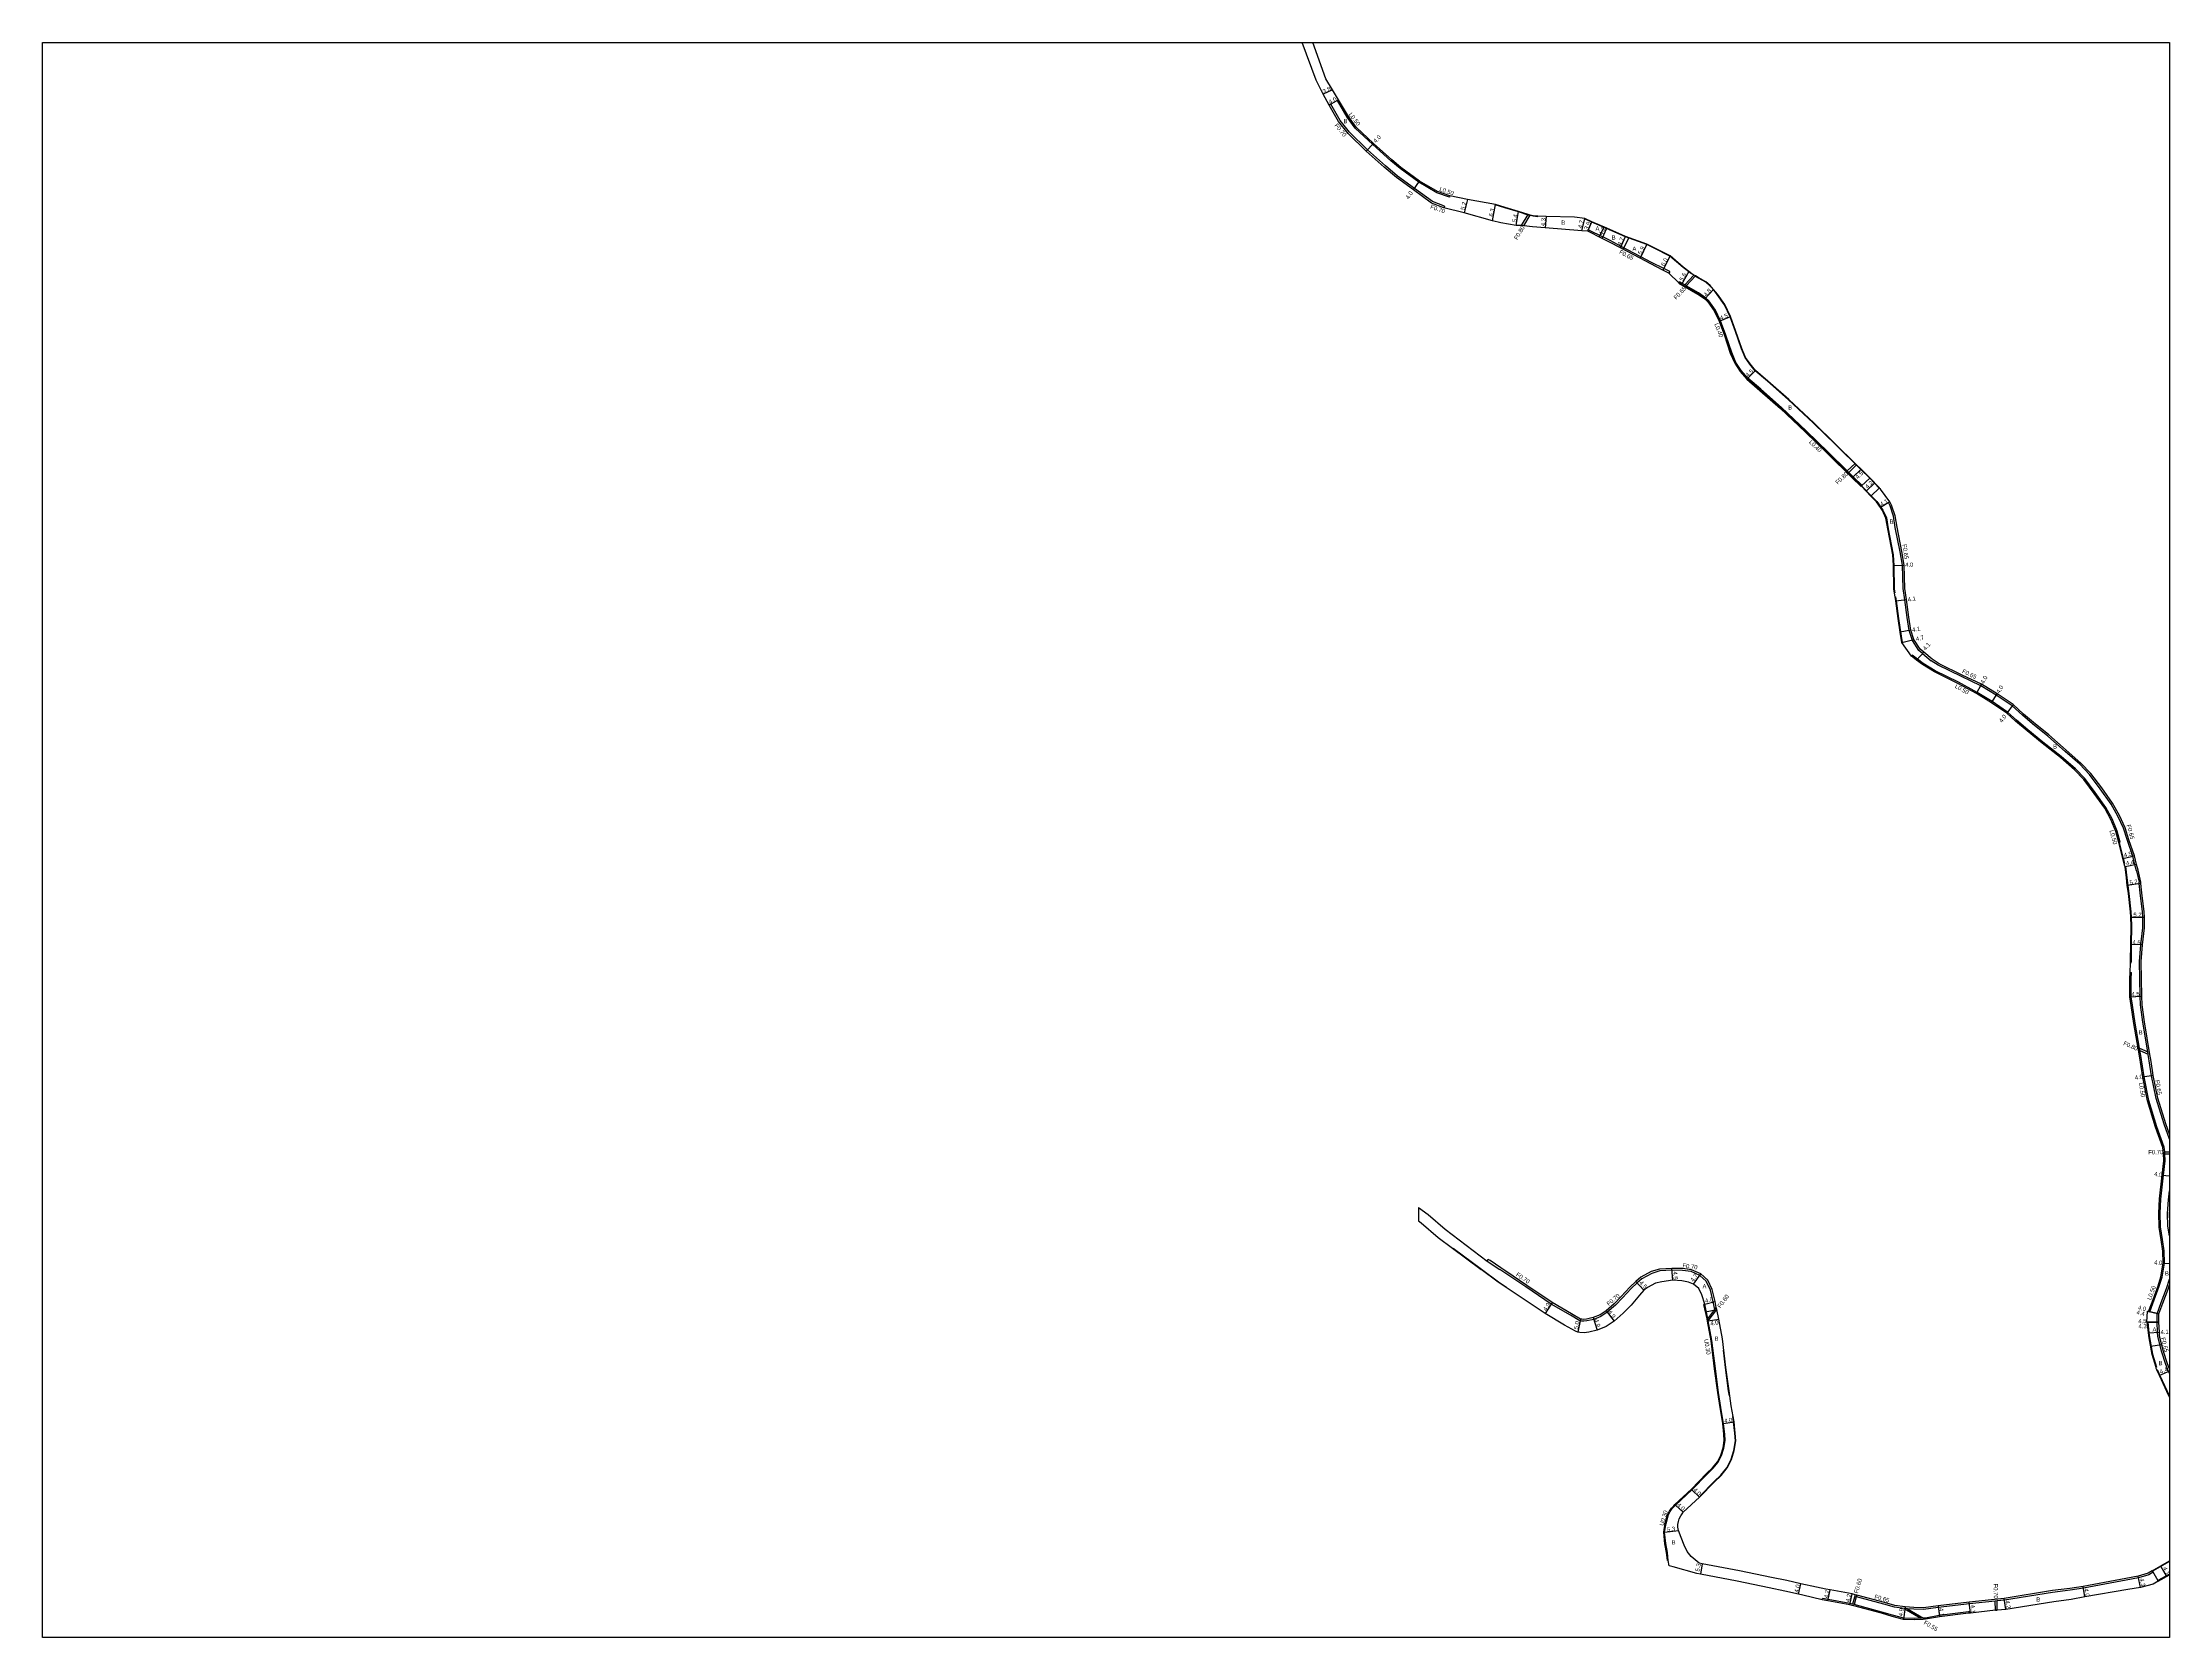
# Model space of a CAD drawing. Header units: metres. Extents: x -20000 to -17600, y -108000 to -105000.
# Drawn here: x -20000 to -19200, y -106800 to -106200 of the extents above; entities that cross this region are included whole.
import ezdxf

# ---------------------------------------------------------------- set-up
doc = ezdxf.new("R2010")
doc.units = ezdxf.units.M
doc.header["$LTSCALE"] = 2.5
for name, color, linetype in [('側溝・桝', 7, 'Continuous'), ('図郭', 7, 'Continuous'), ('幅員', 7, 'Continuous'), ('歩道・分離帯・安全施設', 7, 'Continuous'), ('舗装', 7, 'Continuous'), ('道路', 7, 'Continuous')]:
    doc.layers.add(name, color=color, linetype=linetype)
doc.styles.get("Standard").update_dxf_attribs({"font": ''})
doc.styles.get('Standard').set_extended_font_data('@MS PGothic')

msp = doc.modelspace()

# ---------------------------------------------------------------- linework, layer by layer
at = {"layer": '側溝・桝'}
for points in [[(-19515.42, -106223.2), (-19516.04, -106223.54)], [(-19472.65, -106261.53), (-19477.22, -106259.81), (-19483.94, -106254.88), (-19490.32, -106250.21), (-19494.87, -106246.4), (-19501.62, -106240.42), (-19508.43, -106233.77), (-19511.93, -106229.37), (-19515.42, -106223.2)], [(-19512.97, -106221.85), (-19512.53, -106221.61)], [(-19470.75, -106258.2), (-19475.57, -106256.56), (-19482.39, -106252.54), (-19489.38, -106247.45), (-19492.87, -106244.51), (-19499.68, -106238.4), (-19506.25, -106232.22), (-19509.24, -106228.07), (-19512.97, -106221.85)], [(-19472.65, -106261.53), (-19472.88, -106262.19)], [(-19470.62, -106257.72), (-19470.75, -106258.2)], [(-19443.67, -106268.86), (-19441.23, -106264.74)], [(-19442.79, -106268.95), (-19440.42, -106264.94)], [(-19418.56, -106270.42), (-19418.82, -106271.01)], [(-19418.56, -106270.42), (-19413.07, -106273.11)], [(-19387.96, -106286.17), (-19390.24, -106285.03), (-19394.79, -106282.7), (-19398.81, -106280.58), (-19406.23, -106276.67), (-19410.34, -106274.5), (-19413.07, -106273.11)], [(-19387.96, -106286.17), (-19388.25, -106286.75)], [(-19382.3, -106291.2), (-19378.91, -106287.49)], [(-19381.73, -106291.54), (-19378.33, -106287.81)], [(-19384.54, -106290.41), (-19384.32, -106290.02)], [(-19315.6, -106366.59), (-19318.96, -106363.38), (-19320.64, -106361.71), (-19321.21, -106361.15), (-19328.27, -106354.17), (-19336.67, -106346.03), (-19345.94, -106337.31), (-19353.71, -106330.43), (-19358.6, -106326.25), (-19361.04, -106323.42), (-19363.04, -106320.4), (-19364.66, -106316.63), (-19366.9, -106310.08), (-19368.92, -106304.67), (-19370.78, -106300.64), (-19373.2, -106297.21), (-19374.48, -106296.04), (-19377.14, -106294.22), (-19381.73, -106291.54), (-19382.3, -106291.2), (-19384.32, -106290.02)], [(-19321.21, -106361.15), (-19318.25, -106358.31)], [(-19320.64, -106361.71), (-19317.68, -106358.88)], [(-19315.6, -106366.59), (-19315.78, -106366.76)], [(-19305.14, -106372.74), (-19305.69, -106373.08)], [(-19292.84, -106429.79), (-19294.22, -106428.67), (-19296.69, -106424.89), (-19297.87, -106421.2), (-19298.71, -106416.3), (-19299.55, -106409.66), (-19300.2, -106405.44), (-19300.47, -106396.64), (-19301.25, -106391.54), (-19303.12, -106382.39), (-19303.86, -106378.14), (-19305.09, -106374.26), (-19305.69, -106373.08)], [(-19296.73, -106430.43), (-19297.04, -106430.82)], [(-19272.35, -106444.49), (-19279.35, -106440.63), (-19288.16, -106436.32), (-19292.58, -106433.62), (-19294.78, -106432.01), (-19296.73, -106430.43)], [(-19292.84, -106429.79), (-19289.66, -106432.54)], [(-19271, -106441.98), (-19278.28, -106438.53), (-19286.99, -106434.28), (-19289.66, -106432.54)], [(-19219.07, -106500.91), (-19218.58, -106500.79), (-19219.72, -106496.69), (-19221.56, -106492.04), (-19223.94, -106487.72), (-19227.91, -106482.18), (-19231.83, -106476.91), (-19235.38, -106473.23), (-19240.72, -106468.57), (-19247.57, -106463.18), (-19253.21, -106458.61), (-19257.58, -106454.93), (-19260.88, -106451.85), (-19266.69, -106447.96), (-19272.35, -106444.49)], [(-19212.41, -106511.6), (-19212.98, -106509.4), (-19213.82, -106506.08), (-19215.84, -106500.14), (-19217.27, -106495.58), (-19219.43, -106491.03), (-19221.95, -106486.46), (-19226.01, -106480.8), (-19230.04, -106475.38), (-19233.76, -106471.52), (-19239.27, -106466.72), (-19245.73, -106460.99), (-19251.52, -106456.33), (-19255.33, -106453.08), (-19259.21, -106449.54), (-19265.21, -106445.53), (-19271, -106441.98)], [(-19212.41, -106511.6), (-19211.41, -106515.9)], [(-19200, -106612.57), (-19202.03, -106606.95), (-19204.98, -106597.3), (-19206.72, -106588.66), (-19207.98, -106580.74), (-19208.01, -106580.59), (-19208.17, -106579.64), (-19210.03, -106568.52), (-19210.86, -106562.03), (-19211.03, -106558.79), (-19211.2, -106552.27), (-19211.3, -106545.69), (-19210.72, -106539.38), (-19210, -106532.98), (-19210.01, -106529.07), (-19210.17, -106527.06), (-19210.97, -106519.93), (-19211.36, -106516.39), (-19211.41, -106515.9)], [(-19214.79, -106549.84), (-19214.29, -106549.86)], [(-19205.72, -106672.99), (-19203.82, -106667.86), (-19202.74, -106664.4), (-19201.91, -106659.21), (-19201.99, -106654.6), (-19202.65, -106650.32), (-19203.43, -106645.58), (-19203.53, -106640.44), (-19203.22, -106635.08), (-19202.2, -106626.12), (-19201.62, -106620.72), (-19201.69, -106618.04), (-19201.69, -106617.93), (-19201.76, -106617.34), (-19201.95, -106615.55), (-19204.74, -106607.85), (-19207.73, -106598.04), (-19209.54, -106589.09), (-19210.81, -106581.12), (-19211.13, -106579.22), (-19211.28, -106578.28), (-19212.84, -106568.96), (-19213.91, -106562.16), (-19214.38, -106558.95), (-19214.38, -106552.2), (-19214.29, -106549.86)], [(-19211.28, -106578.28), (-19208.17, -106579.64)], [(-19211.13, -106579.22), (-19208.01, -106580.59)], [(-19201.76, -106617.34), (-19200, -106617.32)], [(-19201.69, -106618.04), (-19200, -106618.02)], [(-19200, -106648.88), (-19200.59, -106645.32), (-19200.68, -106640.5), (-19200.38, -106635.33), (-19200, -106632.02)], [(-19456.65, -106658.39), (-19451.84, -106661.56)], [(-19402.41, -106668.7), (-19405.76, -106672.22), (-19408.39, -106674.96), (-19411.48, -106677.64), (-19413.84, -106679.31), (-19416.51, -106680.35), (-19419.13, -106680.89), (-19420.29, -106681.05), (-19421.17, -106680.99), (-19421.83, -106680.86), (-19425.31, -106678.8), (-19432.55, -106674.56), (-19442.08, -106668.15), (-19450, -106662.8), (-19451.84, -106661.56)], [(-19371, -106676.59), (-19371.61, -106673.75), (-19372.63, -106669.3), (-19374.25, -106665.96), (-19376.65, -106663.83), (-19379.94, -106662.38), (-19383.21, -106661.96), (-19387.19, -106661.86), (-19391.7, -106662.1), (-19394.65, -106663.02), (-19398.41, -106665.1), (-19400.22, -106666.58)], [(-19400.22, -106666.58), (-19402.41, -106668.7)], [(-19200, -106700.65), (-19200.3, -106699.9), (-19201.38, -106697.3), (-19202.88, -106692.66), (-19204.37, -106686.75), (-19204.45, -106685.18), (-19204.68, -106681.38), (-19204.64, -106678.19), (-19203.08, -106674.05), (-19201.12, -106668.77), (-19200, -106665.18)], [(-19374.79, -106674.61), (-19375.08, -106674.68)], [(-19373.74, -106680.95), (-19373.91, -106680.17), (-19375.08, -106674.68)], [(-19373.61, -106680.11), (-19371, -106676.59), (-19370.44, -106675.84)], [(-19373.45, -106680.89), (-19370.27, -106676.62)], [(-19207.88, -106677.39), (-19207.39, -106677.51)], [(-19207.39, -106677.51), (-19205.72, -106672.99)], [(-19388.55, -106771.03), (-19388.85, -106771.07), (-19389.12, -106768.06), (-19389.75, -106764.75), (-19390.23, -106760.43), (-19389.65, -106757.06), (-19388.67, -106753.67), (-19388.08, -106752.51), (-19387.27, -106751.32), (-19386.44, -106750.44), (-19385.99, -106749.97), (-19379.82, -106744.2), (-19374.1, -106738.37), (-19371.83, -106736.17), (-19370.03, -106733.87), (-19368.74, -106731.41), (-19367.92, -106728.7), (-19367.45, -106725.84), (-19367.6, -106723.52), (-19368.03, -106719.52), (-19369.05, -106713.55), (-19369.92, -106707.9), (-19371.08, -106698.88), (-19372.38, -106688.36), (-19373.74, -106680.95)], [(-19206.16, -106775.45), (-19207.75, -106776.38), (-19211.66, -106777.58), (-19216.3, -106778.47), (-19232.31, -106781.43), (-19237.38, -106782.19), (-19243.95, -106783.03), (-19262.1, -106785.92), (-19264.81, -106786.22), (-19265.51, -106786.3), (-19275.22, -106787.37), (-19286.97, -106788.76), (-19292.51, -106789.44), (-19296.2, -106789.39), (-19298.49, -106789.17), (-19299.51, -106789.08), (-19299.79, -106789.05), (-19303.43, -106788.65), (-19307.4, -106787.5), (-19317.77, -106784.72), (-19317.78, -106784.71)], [(-19206.16, -106775.45), (-19206.38, -106775.06)], [(-19318.18, -106783.93), (-19319.2, -106787.49)], [(-19330.6, -106785.81), (-19330.51, -106785.32)], [(-19274.92, -106790.31), (-19275.58, -106790.38), (-19286.62, -106791.69), (-19291.77, -106792.68), (-19292.49, -106792.72), (-19293.47, -106792.77), (-19296.06, -106792.92), (-19299.96, -106792.8), (-19304.14, -106791.62), (-19308.23, -106790.43), (-19318.63, -106787.64), (-19319.21, -106787.49), (-19320.17, -106787.23), (-19328.35, -106785.72), (-19330.51, -106785.32)], [(-19317.6, -106784.09), (-19317.78, -106784.71), (-19318.62, -106787.64)], [(-19299.79, -106789.05), (-19293.47, -106792.77)], [(-19298.49, -106789.17), (-19292.49, -106792.72)], [(-19274.92, -106790.31), (-19274.87, -106790.81)], [(-19265.46, -106789.79), (-19265.51, -106786.3)], [(-19265.46, -106789.79), (-19264.76, -106789.78)], [(-19264.76, -106789.78), (-19264.81, -106786.22)]]:
    msp.add_lwpolyline(points, dxfattribs=at)
at = {"layer": '図郭'}
msp.add_lwpolyline([(-20000, -106200), (-19200, -106200), (-19200, -106800), (-20000, -106800)], close=True, dxfattribs=at)
at = {"layer": '幅員'}
for points in [[(-19514.84, -106217.85), (-19518.29, -106219.46)], [(-19512.53, -106221.61), (-19516.04, -106223.54)], [(-19502.11, -106240.92), (-19499.34, -106238.03)], [(-19484.34, -106255.45), (-19482.12, -106252.12)], [(-19464.07, -106259.06), (-19465.24, -106264.12)], [(-19454.64, -106267.11), (-19453.48, -106260.92)], [(-19445.78, -106268.86), (-19444.85, -106263.54)], [(-19434.5, -106265.41), (-19434.8, -106269.7)], [(-19421.08, -106270.78), (-19419.92, -106266.23)], [(-19418.82, -106271.01), (-19417.25, -106267.44)], [(-19413.32, -106273.71), (-19411.67, -106269.85)], [(-19406.53, -106277.25), (-19404.55, -106272.99)], [(-19396.57, -106275.84), (-19399.11, -106281.16)], [(-19387.8, -106280.27), (-19390.53, -106285.61)], [(-19380.84, -106286.08), (-19383.56, -106290.98)], [(-19374.73, -106296.36), (-19371.44, -106292.86)], [(-19369.29, -106304.82), (-19365.14, -106303.09)], [(-19358.89, -106326.53), (-19355.71, -106323.34)], [(-19319.24, -106363.67), (-19316.02, -106360.51)], [(-19313.97, -106368.65), (-19310.94, -106365.75)], [(-19305.14, -106372.74), (-19308.64, -106374.88)], [(-19303.82, -106396.79), (-19299.82, -106396.58)], [(-19302.98, -106410.09), (-19298.91, -106409.57)], [(-19297.24, -106421.04), (-19301.27, -106421.76)], [(-19300.67, -106425.7), (-19296.1, -106424.61)], [(-19292.43, -106429.28), (-19295.09, -106432.4)], [(-19272.59, -106444.93), (-19270.69, -106441.41)], [(-19266.96, -106448.38), (-19264.86, -106444.98)], [(-19258.81, -106449.03), (-19261.19, -106452.24)], [(-19217.56, -106506.99), (-19213.2, -106505.9)], [(-19212.36, -106509.21), (-19216.67, -106510.06)], [(-19210.71, -106516.32), (-19215.86, -106517.09)], [(-19214.56, -106529.08), (-19209.36, -106529.04)], [(-19210.08, -106539.45), (-19214.58, -106539.33)], [(-19214.88, -106559), (-19210.38, -106558.77)], [(-19206.08, -106588.55), (-19210.03, -106589.18)], [(-19202.69, -106626.07), (-19200, -106626.4)], [(-19386.78, -106665.64), (-19387.2, -106661.16)], [(-19379.02, -106667.03), (-19376.26, -106663.23)], [(-19202.41, -106659.18), (-19200, -106659.35)], [(-19400.67, -106666.03), (-19397.67, -106669.39)], [(-19432.17, -106673.96), (-19434.78, -106678.11)], [(-19416.71, -106679.67), (-19415.32, -106684.37)], [(-19411.91, -106677.09), (-19408.89, -106680.95)], [(-19374.79, -106674.61), (-19370.92, -106673.6)], [(-19208.27, -106677.3), (-19203.99, -106678.31)], [(-19203.99, -106678.31), (-19207.88, -106677.39)], [(-19421.57, -106680.2), (-19422.55, -106685.1)], [(-19373.45, -106680.89), (-19369.5, -106680.22)], [(-19204.03, -106681.37), (-19208.53, -106681.38)], [(-19208.33, -106681.38), (-19204.03, -106681.37)], [(-19207.89, -106685.38), (-19203.8, -106685.15)], [(-19200, -106699.8), (-19203.69, -106701.5)], [(-19367.73, -106719.48), (-19363.77, -106718.92)], [(-19382.85, -106752.91), (-19385.78, -106750.18)], [(-19376.82, -106747.28), (-19379.61, -106744.41)], [(-19389.93, -106760.44), (-19384.67, -106759.8)], [(-19375.71, -106772.27), (-19376.43, -106776.21)], [(-19203.27, -106773.3), (-19201.25, -106776.87)], [(-19339.59, -106783.67), (-19338.7, -106779.77)], [(-19328.44, -106786.21), (-19327.68, -106782.08)], [(-19320.28, -106787.72), (-19319.35, -106783.62)], [(-19231.84, -106784.74), (-19232.42, -106780.78)], [(-19210.86, -106781.14), (-19211.82, -106776.95)], [(-19299.44, -106788.43), (-19300.04, -106793.29)], [(-19287.04, -106788.11), (-19286.54, -106792.18)], [(-19274.87, -106790.81), (-19275.29, -106786.73)], [(-19261.59, -106789.44), (-19262.18, -106785.28)]]:
    msp.add_lwpolyline(points, dxfattribs=at)
at = {"layer": '歩道・分離帯・安全施設'}
for points in [[(-19437.56, -106265.51), (-19439.3, -106265.37), (-19440.46, -106265.09), (-19441.27, -106264.89), (-19444.9, -106263.68), (-19449.94, -106262.2), (-19453.26, -106261.15)], [(-19379.83, -106287.05), (-19382.95, -106284.64), (-19387.88, -106280.39), (-19393.6, -106277.46), (-19396.63, -106275.97), (-19404.6, -106273.13), (-19411.73, -106269.99), (-19417.31, -106267.58), (-19419.96, -106266.37)], [(-19384.54, -106290.58), (-19377.42, -106294.69), (-19374.82, -106296.48), (-19373.62, -106297.57), (-19371.26, -106300.92), (-19369.43, -106304.88), (-19367.42, -106310.26), (-19365.17, -106316.83), (-19363.53, -106320.67), (-19361.48, -106323.75), (-19358.99, -106326.64), (-19354.07, -106330.84), (-19346.31, -106337.72), (-19337.05, -106346.43), (-19328.65, -106354.56), (-19319.34, -106363.77), (-19315.99, -106366.98)], [(-19312.75, -106363.86), (-19316.13, -106360.62), (-19325.55, -106351.3), (-19333.92, -106343.2), (-19343.28, -106334.39), (-19351.13, -106327.44), (-19355.82, -106323.45), (-19357.89, -106321.03), (-19359.55, -106318.52), (-19360.97, -106315.2), (-19363.18, -106308.73), (-19365.28, -106303.15), (-19367.35, -106298.66), (-19370.06, -106294.81), (-19371.56, -106292.96), (-19372.85, -106291.52), (-19374.42, -106290.14), (-19378.29, -106288.01)], [(-19312.18, -106370.52), (-19310.07, -106372.7), (-19308.51, -106374.8), (-19307.84, -106375.94), (-19306.48, -106378.86), (-19305.76, -106382.92), (-19303.94, -106392.68), (-19303.67, -106396.79), (-19303.52, -106405.46), (-19303.29, -106406.98)], [(-19303.07, -106408.48), (-19302.83, -106410.06), (-19301.86, -106416.69), (-19301.13, -106421.74), (-19300.52, -106425.68)], [(-19218.88, -106501.05), (-19217.42, -106506.95), (-19216.89, -106508.79)], [(-19216.58, -106509.86), (-19216.53, -106510.03), (-19215.99, -106514.22), (-19215.71, -106517.07), (-19215.26, -106520.13), (-19214.5, -106527.02), (-19214.41, -106529.07), (-19214.25, -106532.39), (-19214.43, -106539.34), (-19214.46, -106545.41), (-19214.5, -106546.32)], [(-19469.46, -106653.51), (-19458.79, -106661.51), (-19452.35, -106666.22), (-19449.38, -106668.23)], [(-19208.19, -106681.34), (-19207.74, -106685.37), (-19207.54, -106687.2), (-19206.4, -106693.46), (-19204.92, -106698.37)], [(-19365.53, -106709.15), (-19365.82, -106707.28), (-19366.96, -106698.44), (-19367.76, -106691.93)], [(-19204.57, -106699.25), (-19203.56, -106701.44), (-19200.09, -106708.97), (-19200, -106709.19)], [(-19376.51, -106746.75), (-19371.19, -106741.33), (-19368.74, -106738.96), (-19366.53, -106736.13), (-19364.88, -106732.98), (-19363.88, -106729.64), (-19363.27, -106726.04), (-19363.46, -106723.17), (-19363.92, -106718.94), (-19364.27, -106716.88)]]:
    msp.add_lwpolyline(points, dxfattribs=at)
at = {"layer": '舗装'}
for points in [[(-19418.82, -106271.01), (-19417.25, -106267.44)], [(-19414.49, -106273.13), (-19412.58, -106269.45)], [(-19405.49, -106277.8), (-19403.34, -106273.42)], [(-19396.57, -106275.84), (-19399.11, -106281.16)], [(-19451.44, -106660.98), (-19455.55, -106658.21)], [(-19374.49, -106677.46), (-19370.28, -106676.64)], [(-19208.27, -106677.3), (-19203.99, -106678.31)], [(-19207.11, -106690.39), (-19202.93, -106689.83)]]:
    msp.add_lwpolyline(points, dxfattribs=at)
at = {"layer": '道路'}
for points in [[(-19434.8, -106269.7), (-19439.58, -106269.28), (-19442.79, -106268.95), (-19443.67, -106268.86), (-19445.78, -106268.86), (-19451.52, -106267.83), (-19454.64, -106267.11), (-19465.24, -106264.12), (-19472.88, -106262.19), (-19477.56, -106260.43), (-19484.34, -106255.45), (-19490.74, -106250.77), (-19495.34, -106246.92), (-19502.11, -106240.92), (-19508.95, -106234.24), (-19512.51, -106229.76), (-19516.04, -106223.54), (-19518.29, -106219.46), (-19520.92, -106214.14), (-19526.26, -106200)], [(-19512.53, -106221.61), (-19514.84, -106217.85), (-19517.27, -106213.67), (-19522.23, -106200)], [(-19437.55, -106265.36), (-19439.28, -106265.22), (-19440.42, -106264.94), (-19441.23, -106264.74), (-19444.85, -106263.54), (-19449.9, -106262.06), (-19453.48, -106260.92), (-19464.07, -106259.06), (-19470.62, -106257.72), (-19475.37, -106256.1), (-19482.12, -106252.12), (-19489.07, -106247.05), (-19492.55, -106244.13), (-19499.34, -106238.03), (-19505.87, -106231.88), (-19508.82, -106227.79), (-19512.53, -106221.61)], [(-19379.64, -106287.01), (-19380.84, -106286.08), (-19382.86, -106284.53), (-19387.8, -106280.27), (-19393.54, -106277.32), (-19396.57, -106275.84), (-19404.55, -106272.99), (-19411.67, -106269.85), (-19417.25, -106267.44), (-19419.92, -106266.23), (-19423.81, -106265.71), (-19434.5, -106265.41), (-19437.55, -106265.36)], [(-19418.82, -106271.01), (-19421.08, -106270.78), (-19434.8, -106269.7)], [(-19384.54, -106290.41), (-19388.25, -106286.75), (-19390.53, -106285.61), (-19395.09, -106283.28), (-19399.11, -106281.16), (-19406.53, -106277.25), (-19410.64, -106275.08), (-19413.32, -106273.71), (-19418.82, -106271.01)], [(-19312.64, -106363.76), (-19316.02, -106360.51), (-19317.68, -106358.88), (-19318.25, -106358.31), (-19325.44, -106351.19), (-19333.81, -106343.09), (-19343.18, -106334.28), (-19351.03, -106327.33), (-19355.71, -106323.34), (-19357.77, -106320.93), (-19359.42, -106318.45), (-19360.83, -106315.15), (-19363.04, -106308.68), (-19365.14, -106303.09), (-19367.22, -106298.58), (-19369.94, -106294.72), (-19371.44, -106292.86), (-19372.74, -106291.41), (-19374.33, -106290.01), (-19377.25, -106288.41), (-19378.33, -106287.81), (-19378.91, -106287.49), (-19379.26, -106287.3), (-19379.64, -106287.01)], [(-19315.89, -106366.87), (-19319.24, -106363.67), (-19320.92, -106362), (-19321.49, -106361.43), (-19328.55, -106354.46), (-19336.94, -106346.32), (-19346.21, -106337.61), (-19353.98, -106330.73), (-19358.89, -106326.53), (-19361.36, -106323.66), (-19363.4, -106320.6), (-19365.03, -106316.77), (-19367.27, -106310.21), (-19369.29, -106304.82), (-19371.13, -106300.84), (-19373.51, -106297.48), (-19374.73, -106296.36), (-19377.35, -106294.56), (-19383.56, -106290.98), (-19384.54, -106290.41)], [(-19315.89, -106366.87), (-19315.78, -106366.76), (-19312.18, -106370.52), (-19312.29, -106370.62)], [(-19312.64, -106363.76), (-19312.75, -106363.86), (-19309.15, -106367.61)], [(-19308.73, -106368.07), (-19309.15, -106367.61)], [(-19303.43, -106407.1), (-19303.67, -106405.48), (-19303.82, -106396.79), (-19304.09, -106392.7), (-19305.91, -106382.95), (-19306.62, -106378.9), (-19307.97, -106376.01), (-19308.64, -106374.88), (-19310.18, -106372.79), (-19312.29, -106370.62)], [(-19292.43, -106429.28), (-19293.73, -106428.22), (-19296.1, -106424.61), (-19297.24, -106421.04), (-19298.07, -106416.2), (-19298.91, -106409.57), (-19299.55, -106405.39), (-19299.82, -106396.58), (-19300.61, -106391.42), (-19302.48, -106382.27), (-19303.23, -106377.99), (-19304.49, -106374.01), (-19305.14, -106372.74), (-19308.73, -106368.07)], [(-19300.67, -106425.7), (-19301.27, -106421.76), (-19302.01, -106416.71), (-19302.98, -106410.09), (-19303.21, -106408.53), (-19303.43, -106407.1)], [(-19216.73, -106509.87), (-19216.99, -106508.96), (-19217.56, -106506.99), (-19219.07, -106500.91), (-19220.19, -106496.85), (-19222.01, -106492.25), (-19224.37, -106487.99), (-19228.31, -106482.48), (-19232.22, -106477.23), (-19235.72, -106473.59), (-19241.04, -106468.95), (-19247.89, -106463.57), (-19253.53, -106458.99), (-19257.92, -106455.3), (-19261.19, -106452.24), (-19266.96, -106448.38), (-19272.59, -106444.93), (-19279.58, -106441.07), (-19288.4, -106436.76), (-19292.86, -106434.04), (-19295.09, -106432.4), (-19297.04, -106430.82), (-19300.67, -106425.7)], [(-19210.77, -106515.83), (-19211.82, -106511.33), (-19212.36, -106509.21), (-19213.2, -106505.9), (-19215.23, -106499.93), (-19216.65, -106495.37), (-19218.84, -106490.76), (-19221.4, -106486.11), (-19225.48, -106480.42), (-19229.54, -106474.96), (-19233.31, -106471.05), (-19238.84, -106466.23), (-19245.31, -106460.49), (-19251.11, -106455.83), (-19254.9, -106452.6), (-19258.81, -106449.03), (-19264.86, -106444.98), (-19270.69, -106441.41), (-19278, -106437.95), (-19286.67, -106433.71), (-19289.3, -106431.99), (-19292.43, -106429.28)], [(-19214.79, -106549.84), (-19214.65, -106546.32), (-19214.61, -106545.4), (-19214.58, -106539.33), (-19214.4, -106532.39), (-19214.56, -106529.08), (-19214.65, -106527.03), (-19215.41, -106520.15), (-19215.86, -106517.09), (-19216.14, -106514.24), (-19216.67, -106510.06), (-19216.73, -106509.87)], [(-19206.39, -106586.65), (-19207.04, -106582.53), (-19207.34, -106580.64), (-19209.38, -106568.43), (-19210.21, -106561.97), (-19210.38, -106558.77), (-19210.55, -106552.26), (-19210.65, -106545.71), (-19210.08, -106539.45), (-19209.35, -106533.02), (-19209.36, -106529.04), (-19209.52, -106526.99), (-19210.33, -106519.86), (-19210.71, -106516.32), (-19210.77, -106515.83)], [(-19204.7, -106699.33), (-19204.96, -106698.76), (-19205.06, -106698.44), (-19206.55, -106693.5), (-19207.69, -106687.22), (-19207.89, -106685.38), (-19208.33, -106681.38), (-19208.53, -106681.38), (-19208.27, -106677.3), (-19207.88, -106677.39), (-19206.19, -106672.82), (-19204.29, -106667.7), (-19203.23, -106664.29), (-19202.41, -106659.18), (-19202.49, -106654.64), (-19203.15, -106650.4), (-19203.93, -106645.63), (-19204.03, -106640.43), (-19203.72, -106635.04), (-19202.69, -106626.07), (-19202.12, -106620.69), (-19202.19, -106617.96), (-19202.44, -106615.68), (-19205.22, -106608.01), (-19208.22, -106598.16), (-19210.03, -106589.18), (-19211.3, -106581.21), (-19213.34, -106569.03), (-19214.4, -106562.24), (-19214.88, -106559), (-19214.88, -106552.19), (-19214.79, -106549.84)], [(-19200, -106610.66), (-19201.42, -106606.75), (-19204.35, -106597.14), (-19206.08, -106588.55), (-19206.39, -106586.65)], [(-19482.46, -106638.21), (-19478.87, -106640.9), (-19472.47, -106646.4), (-19456.65, -106658.39)], [(-19482.46, -106638.21), (-19482.46, -106643.24)], [(-19200, -106642.13), (-19200.03, -106640.51), (-19200, -106639.96)], [(-19482.46, -106643.24), (-19481.48, -106643.98), (-19475.09, -106649.48), (-19458.88, -106661.63)], [(-19373.45, -106680.89), (-19373.61, -106680.11), (-19374.79, -106674.61), (-19375.83, -106671.07), (-19377.05, -106668.73), (-19379.02, -106667.03), (-19380.94, -106666.35), (-19383.43, -106665.83), (-19386.78, -106665.64), (-19390.91, -106666.2), (-19393.35, -106666.77), (-19396.29, -106668.36), (-19397.67, -106669.39), (-19399.35, -106671.26), (-19402.47, -106675.01), (-19405.46, -106678.04), (-19408.89, -106680.95), (-19411.91, -106682.96), (-19415.32, -106684.37), (-19418.4, -106685.13), (-19420.16, -106685.37), (-19421.75, -106685.26), (-19422.55, -106685.1), (-19423.4, -106684.81), (-19427.5, -106682.51), (-19434.78, -106678.11), (-19444.58, -106671.65), (-19452.44, -106666.35), (-19458.88, -106661.63)], [(-19456.65, -106658.39), (-19456.22, -106657.75)], [(-19455.55, -106658.21), (-19456.22, -106657.75)], [(-19400.67, -106666.03), (-19402.97, -106668.28), (-19406.29, -106671.77), (-19408.87, -106674.45), (-19411.91, -106677.09), (-19414.17, -106678.69), (-19416.71, -106679.67), (-19419.25, -106680.2), (-19420.32, -106680.35), (-19421.08, -106680.29), (-19421.57, -106680.2), (-19424.96, -106678.2), (-19432.17, -106673.96), (-19441.69, -106667.57), (-19449.61, -106662.22), (-19451.44, -106660.98), (-19455.55, -106658.21)], [(-19369.5, -106680.22), (-19370.27, -106676.62), (-19370.44, -106675.84), (-19370.92, -106673.6), (-19371.97, -106669.06), (-19373.68, -106665.53), (-19376.26, -106663.23), (-19379.75, -106661.7), (-19383.16, -106661.26), (-19387.2, -106661.16), (-19391.82, -106661.41), (-19394.93, -106662.38), (-19398.8, -106664.51), (-19400.67, -106666.03)], [(-19200, -106698.93), (-19200.77, -106697.07), (-19202.26, -106692.48), (-19203.73, -106686.66), (-19203.8, -106685.15), (-19204.03, -106681.37), (-19203.99, -106678.31), (-19202.47, -106674.28), (-19200.5, -106668.98), (-19200, -106667.37)], [(-19388.55, -106771.03), (-19388.82, -106768.01), (-19389.46, -106764.71), (-19389.93, -106760.44), (-19389.35, -106757.13), (-19388.39, -106753.78), (-19387.82, -106752.66), (-19387.03, -106751.51), (-19386.22, -106750.65), (-19385.78, -106750.18), (-19379.61, -106744.41), (-19373.89, -106738.58), (-19371.6, -106736.37), (-19369.78, -106734.04), (-19368.46, -106731.52), (-19367.63, -106728.77), (-19367.15, -106725.85), (-19367.3, -106723.49), (-19367.73, -106719.48), (-19368.76, -106713.5), (-19369.62, -106707.86), (-19370.79, -106698.84), (-19372.09, -106688.31), (-19373.45, -106680.89)], [(-19376.87, -106772.06), (-19379.96, -106769.49), (-19381.43, -106767.68), (-19382.52, -106765.29), (-19383.68, -106762.44), (-19384.67, -106759.8), (-19384.86, -106758.55), (-19384.87, -106757.54), (-19384.69, -106756.35), (-19384.38, -106755.35), (-19383.79, -106754.2), (-19383.04, -106753.15), (-19382.85, -106752.91), (-19376.82, -106747.28), (-19371.08, -106741.43), (-19368.62, -106739.06), (-19366.4, -106736.21), (-19364.74, -106733.04), (-19363.73, -106729.68), (-19363.12, -106726.05), (-19363.31, -106723.16), (-19363.77, -106718.92), (-19364.81, -106712.86), (-19365.67, -106707.26), (-19366.81, -106698.42), (-19368.13, -106687.71), (-19369.5, -106680.22)], [(-19200, -106709.58), (-19200.23, -106709.04), (-19203.69, -106701.5), (-19204.7, -106699.33)], [(-19377.75, -106775.98), (-19386.69, -106773.37), (-19388.18, -106773.1), (-19388.55, -106771.03)], [(-19344.73, -106782.54), (-19350.51, -106781.33), (-19362.54, -106778.8), (-19376.43, -106776.21), (-19377.75, -106775.98)], [(-19343.91, -106778.62), (-19349.73, -106777.41), (-19361.76, -106774.88), (-19375.71, -106772.27), (-19376.87, -106772.06)], [(-19206.48, -106774.88), (-19208.02, -106775.78), (-19211.82, -106776.95), (-19216.42, -106777.83), (-19232.42, -106780.78), (-19237.47, -106781.55), (-19244.04, -106782.39), (-19262.18, -106785.28), (-19275.29, -106786.73), (-19287.04, -106788.11), (-19292.54, -106788.79), (-19296.17, -106788.74), (-19299.44, -106788.43), (-19303.3, -106788.01), (-19307.23, -106786.87), (-19317.6, -106784.09), (-19318.18, -106783.93), (-19319.35, -106783.62), (-19327.68, -106782.08), (-19329.19, -106781.8)], [(-19206.38, -106775.06), (-19206.48, -106774.88), (-19200, -106771.22)], [(-19200, -106771.45), (-19206.38, -106775.06), (-19206.48, -106774.88)], [(-19200, -106771.45), (-19206.38, -106775.06)], [(-19200, -106771.45), (-19206.38, -106775.06), (-19204.36, -106778.63), (-19200, -106776.16)], [(-19330.6, -106785.81), (-19337.85, -106784.06), (-19339.59, -106783.67), (-19344.73, -106782.54)], [(-19329.19, -106781.8), (-19332.76, -106781.09), (-19338.7, -106779.77), (-19343.91, -106778.62)], [(-19204.27, -106778.8), (-19206.09, -106779.95), (-19210.86, -106781.14), (-19215.69, -106781.97), (-19231.84, -106784.74), (-19236.95, -106785.72), (-19243.45, -106786.55), (-19261.59, -106789.44), (-19264.76, -106789.78), (-19265.46, -106789.79), (-19274.87, -106790.81)], [(-19204.27, -106778.8), (-19204.36, -106778.63), (-19200, -106776.16)], [(-19200, -106776.16), (-19204.36, -106778.63)], [(-19204.36, -106778.63), (-19204.27, -106778.8), (-19200, -106776.39)], [(-19274.87, -106790.81), (-19275.53, -106790.88), (-19286.54, -106792.18), (-19291.71, -106793.17), (-19292.7, -106793.23), (-19296.05, -106793.42), (-19300.04, -106793.29), (-19304.28, -106792.1), (-19308.36, -106790.92), (-19318.76, -106788.12), (-19319.34, -106787.97), (-19320.28, -106787.72), (-19328.44, -106786.21), (-19330.6, -106785.81)]]:
    msp.add_lwpolyline(points, dxfattribs=at)
for points in [[(-19315.78, -106366.76), (-19312.18, -106370.52), (-19312.29, -106370.62), (-19315.89, -106366.87)], [(-19312.75, -106363.86), (-19309.15, -106367.61), (-19312.18, -106370.52), (-19315.78, -106366.76)], [(-19312.75, -106363.86), (-19312.64, -106363.76), (-19309.04, -106367.51), (-19309.15, -106367.61)]]:
    msp.add_lwpolyline(points, close=True, dxfattribs=at)

# ---------------------------------------------------------------- texts
at = {"layer": '側溝・桝'}
for s, rotation, p in [('F0.70', 308.48565, (-19514.15, -106231.22)), ('L0.50', 308.48565, (-19508.85, -106227.16)), ('L0.50', 341.20414, (-19474.75, -106255.78)), ('F0.70', 339.38489, (-19478.14, -106262.37)), ('F0.80', 59.38094, (-19445.29, -106274.4)), ('F0.65', 332.19405, (-19407.14, -106279.3)), ('F0.65', 47.63288, (-19385.47, -106296.85)), ('L0.40', 290.51757, (-19371.22, -106305.93)), ('L0.40', 315.9184, (-19335.71, -106350.5)), ('F0.80', 43.84523, (-19324.75, -106366.36)), ('F0.65', 278.63164, (-19300.49, -106388.85)), ('F0.65', 334.64233, (-19278.15, -106437.07)), ('L0.50', 331.08024, (-19280.87, -106442.66)), ('F0.65', 285.47787, (-19216.15, -106494.44)), ('L0.50', 285.48771, (-19222.59, -106496.5)), ('F0.80', 336.41509, (-19217.51, -106577.05)), ('L0.50', 279.03529, (-19211.53, -106591.38)), ('F0.65', 279.03001, (-19205.33, -106590.42)), ('F0.70', 0.60911, (-19207.97, -106618.25)), ('F0.70', 325.99556, (-19445.97, -106663.85)), ('F0.70', 352.61024, (-19383.23, -106660.83)), ('F0.70', 40.91152, (-19410.85, -106675.38)), ('F0.60', 53.37461, (-19368.91, -106676.25)), ('L0.50', 69.65137, (-19206.98, -106673.21)), ('U0.30', 280.36869, (-19375.1, -106687.91)), ('F0.65', 284.62793, (-19203.25, -106687.35)), ('U0.30', 73.89559, (-19390.3, -106758.14)), ('F0.60', 73.99452, (-19317.17, -106783.54)), ('F0.65', 343.86594, (-19311.09, -106785.32)), ('F0.70', 270.73643, (-19266.14, -106779.76)), ('F0.55', 329.45051, (-19292.6, -106794.88))]:
    msp.add_text(s, height=1.6, rotation=rotation, dxfattribs=at).set_placement(p)
at = {"layer": '幅員'}
for s, rotation, p in [('3.8', 25.02086, (-19518.06, -106219.24)), ('4.0', 28.78238, (-19515.73, -106223.26)), ('4.0', 46.27136, (-19498.51, -106237.9)), ('4.0', 56.26318, (-19486.16, -106259.14)), ('5.2', 77.0634, (-19465.11, -106263.13)), ('6.3', 79.3972, (-19454.45, -106265.57)), ('5.4', 80.08012, (-19445.69, -106267.75)), ('4.3', 86.03252, (-19434.86, -106269.14)), ('4.7', 75.74884, (-19420.99, -106270.03)), ('3.9', 66.19838, (-19418.77, -106270.65)), ('4.2', 66.76015, (-19413.26, -106272.63)), ('4.7', 65.02307, (-19406.31, -106276.53)), ('5.9', 64.46992, (-19398.62, -106279.9)), ('6.0', 62.88291, (-19389.99, -106284.32)), ('5.6', 61.00817, (-19383.06, -106289.88)), ('4.8', 46.77201, (-19374.25, -106295.71)), ('4.5', 22.63552, (-19368.73, -106304.48)), ('4.5', 45.12567, (-19358.5, -106326)), ('4.5', 44.47472, (-19317.21, -106364.34)), ('4.2', 43.75553, (-19313.57, -106367.92)), ('4.1', 31.44181, (-19308.3, -106374.56)), ('4.0', 3.05745, (-19299.38, -106397.36)), ('4.1', 7.22042, (-19298.36, -106410.31)), ('4.1', 10.11755, (-19296.65, -106421.75)), ('4.7', 13.38581, (-19295.19, -106425.22)), ('4.1', 49.62933, (-19291.75, -106428.85)), ('4.0', 61.4953, (-19269.79, -106441.44)), ('4.0', 58.23416, (-19263.97, -106445.06)), ('4.0', 53.38357, (-19263, -106456.01)), ('4.5', 14.08785, (-19216.96, -106506.57)), ('4.4', 11.19679, (-19216.21, -106509.59)), ('5.2', 8.51229, (-19214.88, -106516.84)), ('5.2', 0.39656, (-19213.56, -106528.97)), ('4.5', 358.55726, (-19213.92, -106539.25)), ('4.5', 2.92015, (-19214.23, -106558.86)), ('4.0', 9.04602, (-19212.92, -106590.21)), ('4.0', 352.90681, (-19205.86, -106626.39)), ('4.5', 275.41307, (-19386.75, -106662.4)), ('4.7', 54.02564, (-19379.05, -106666.37)), ('4.0', 355.85935, (-19205.8, -106659.66)), ('4.5', 311.72453, (-19399.53, -106666.68)), ('4.0', 14.70606, (-19374.48, -106674.19)), ('4.9', 57.87317, (-19434.41, -106677.34)), ('4.9', 308.03947, (-19411.31, -106677.7)), ('4.4', 346.68369, (-19212.52, -106678.4)), ('4.0', 346.68369, (-19212, -106676.55)), ('5.0', 78.76225, (-19422.47, -106684.2)), ('4.9', 286.46612, (-19416.37, -106680.46)), ('4.0', 9.6406, (-19372.55, -106682.68)), ('4.5', 0.21363, (-19211.72, -106681.77)), ('4.3', 0.21363, (-19211.64, -106683.7)), ('4.1', 3.307, (-19203.3, -106685.92)), ('4.4', 24.77188, (-19203.25, -106700.92)), ('4.0', 8.05722, (-19367.35, -106719.33)), ('4.0', 317.0716, (-19385.42, -106750.38)), ('4.0', 314.2303, (-19379.26, -106744.63)), ('5.3', 6.95092, (-19388.9, -106760.22)), ('5.3', 79.62297, (-19376.82, -106775.31)), ('4.1', 299.47535, (-19202.6, -106773.97)), ('4.0', 77.18555, (-19339.59, -106783.26)), ('4.2', 79.50748, (-19328.46, -106785.33)), ('4.2', 77.25974, (-19320.32, -106786.8)), ('4.0', 278.37153, (-19232.04, -106781.7)), ('4.3', 282.83595, (-19211.26, -106777.92)), ('4.9', 83.04042, (-19300.34, -106792.12)), ('4.1', 277.03905, (-19286.71, -106788.97)), ('4.1', 275.87912, (-19274.78, -106787.78)), ('4.2', 278.08371, (-19261.71, -106786.18))]:
    msp.add_text(s, height=1.6, rotation=rotation, dxfattribs=at).set_placement(p)
at = {"layer": '舗装'}
for s, p in [('B', (-19510.64, -106230.36)), ('B', (-19428.79, -106268.55)), ('A', (-19415.88, -106270.75)), ('B', (-19409.81, -106274.14)), ('A', (-19402.01, -106278.34)), ('B', (-19343.42, -106338.05)), ('B', (-19305.3, -106381.02)), ('B', (-19243.79, -106465.6)), ('B', (-19211.59, -106573.16)), ('B', (-19201.7, -106663.83)), ('A', (-19375.62, -106668.67)), ('B', (-19371.11, -106688.4)), ('A', (-19206.37, -106684.91)), ('B', (-19204.09, -106697.59)), ('B', (-19387.27, -106765.01)), ('B', (-19250.1, -106786.52))]:
    msp.add_text(s, height=1.6, dxfattribs=at).set_placement(p)

doc.saveas('drawing.dxf')
